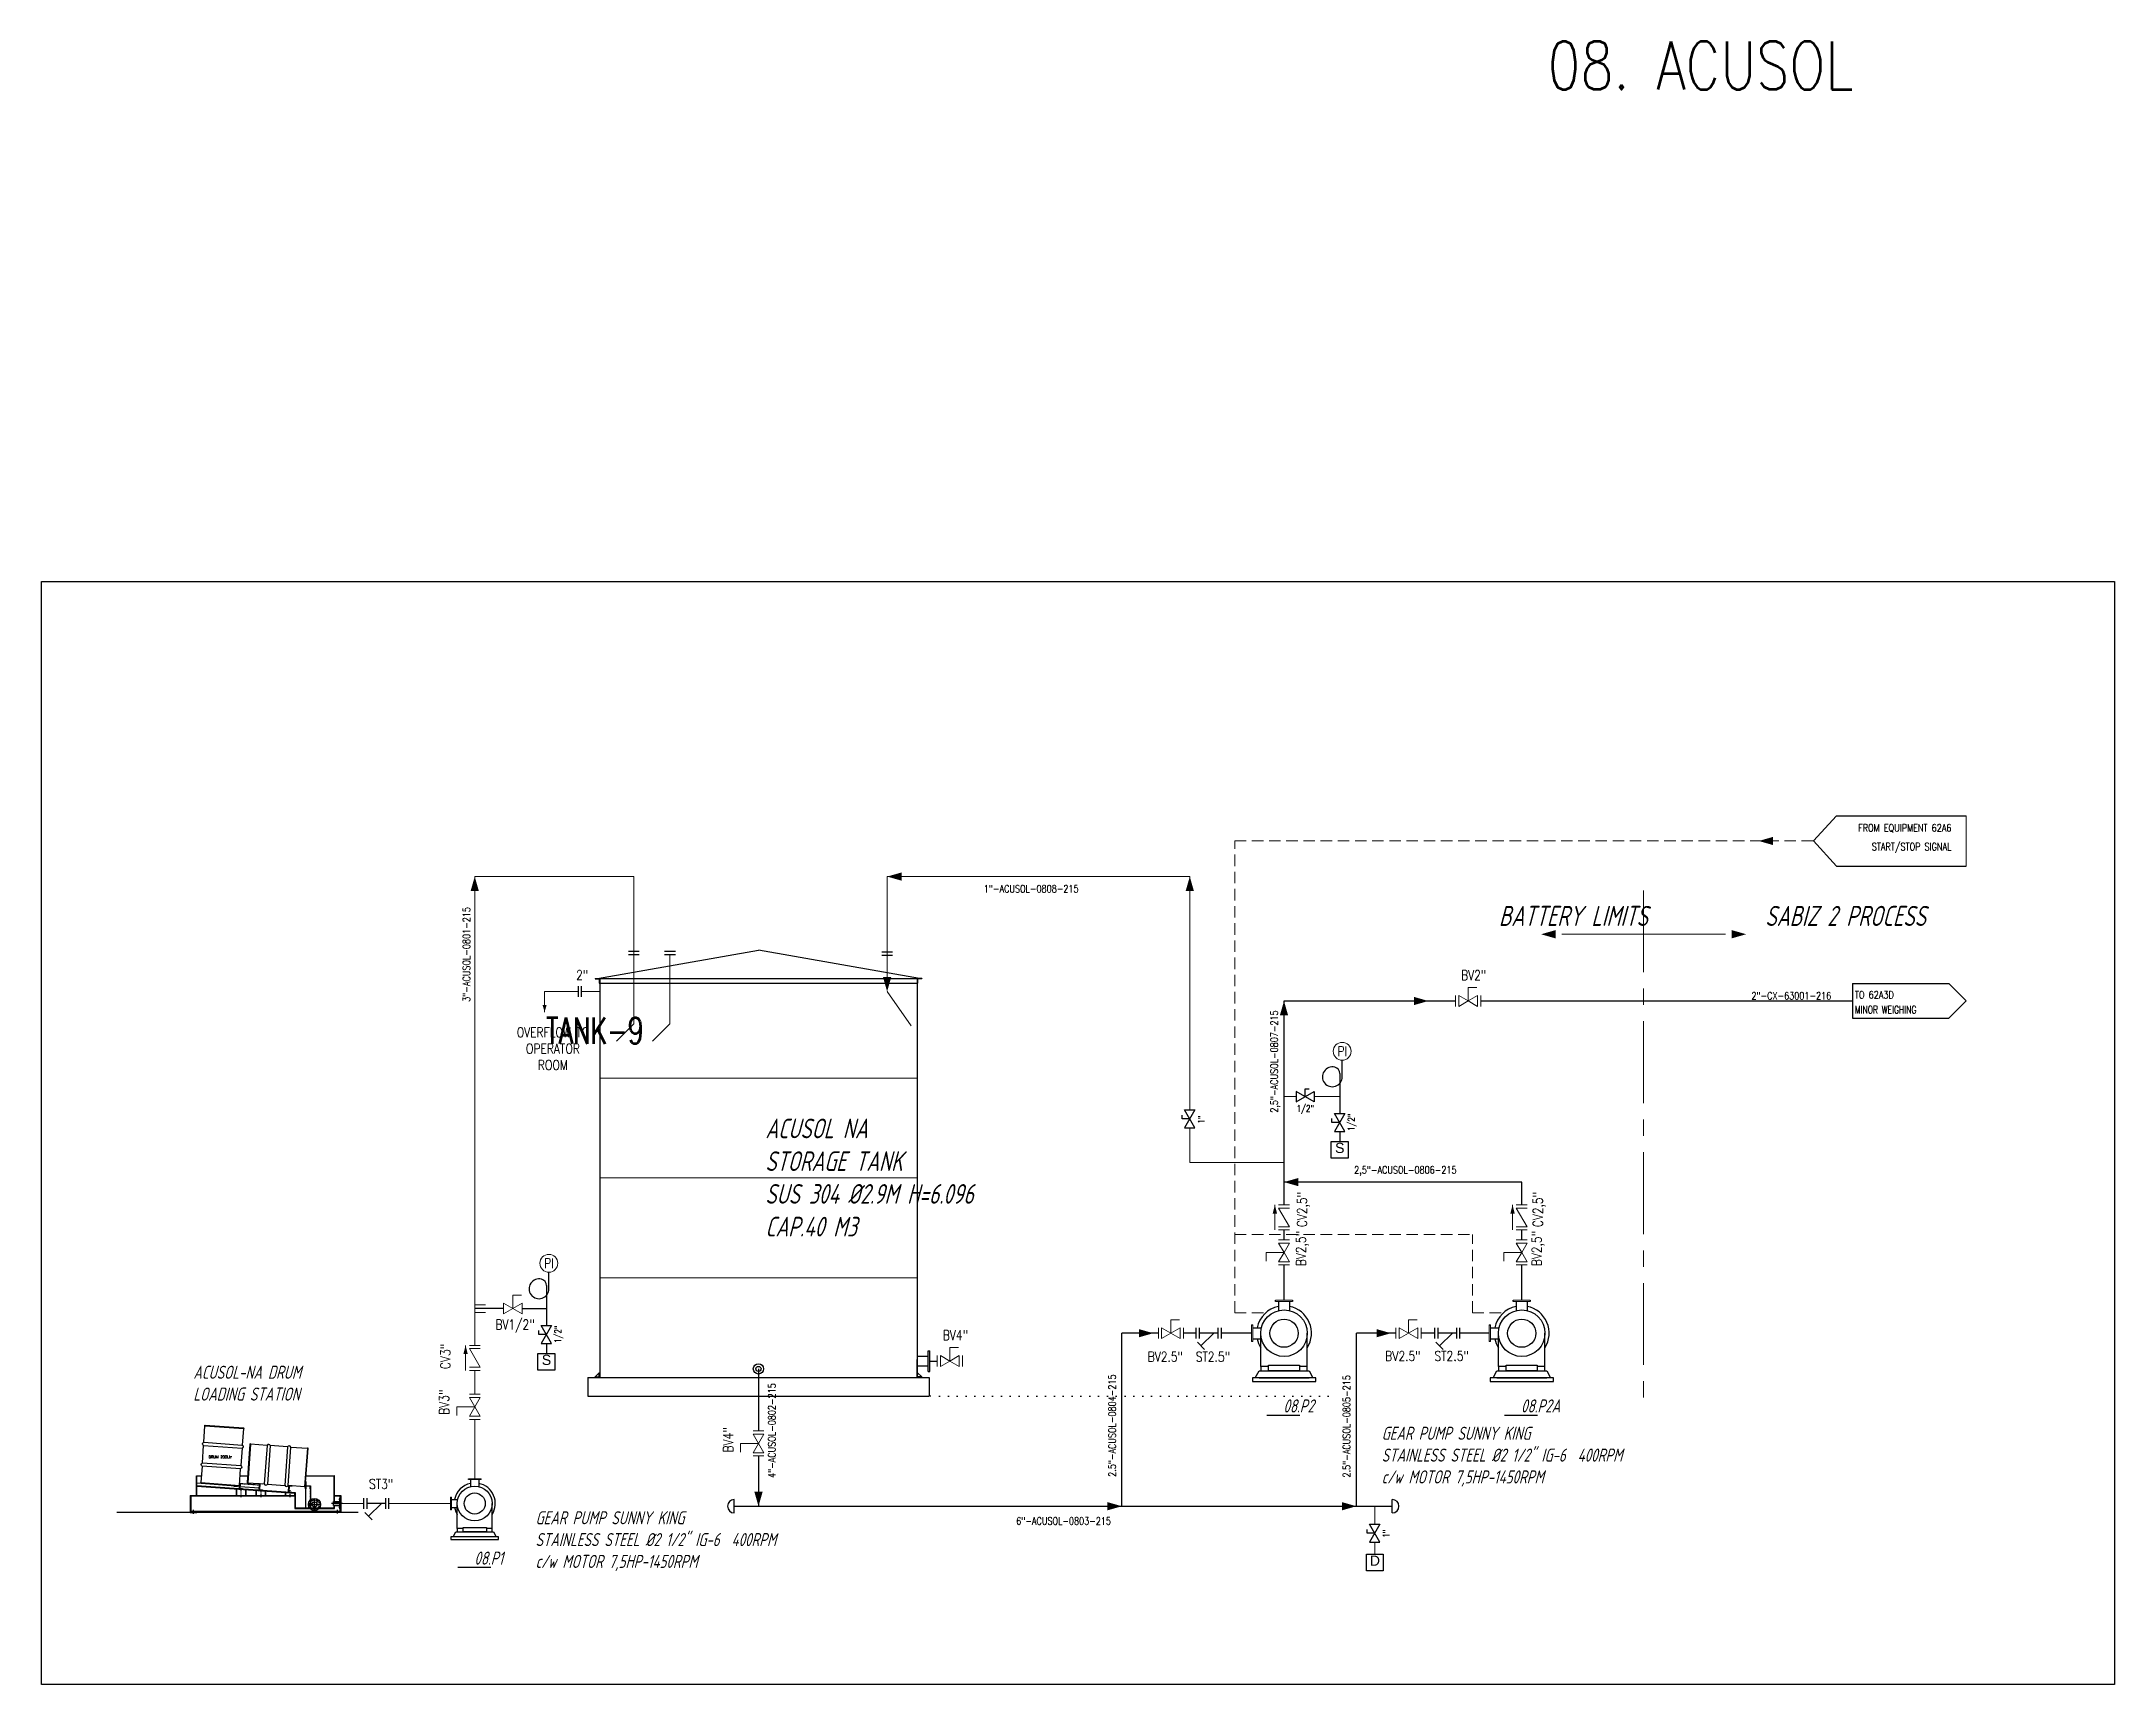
# Model space of a CAD drawing. Extents: x -29512 to 147477, y -5232 to 39709.
# Drawn here: x 141112.8 to 141429.5, y 9037.1 to 9288.1 of the extents above; entities that cross this region are included whole.
import ezdxf
from ezdxf.enums import TextEntityAlignment as Align

# ---------------------------------------------------------------- set-up
doc = ezdxf.new("R2010")
doc.units = 0
for name, pattern in [('CENTER', [2, 1.25, -0.25, 0.25, -0.25]), ('CENTER2', [28.575, 19.05, -3.175, 3.175, -3.175]), ('DASHDOT2', [0.5, 0.25, -0.125, 0, -0.125]), ('DOTTED', [0.25, 0, -0.25]), ('HIDDEN', [0.375, 0.25, -0.125])]:
    doc.linetypes.add(name, pattern=pattern)
doc.layers.get('0').update_dxf_attribs({"linetype": 'CONTINUOUS'})
doc.layers.get('DEFPOINTS').update_dxf_attribs({"linetype": 'CONTINUOUS'})
for name, color, linetype, lineweight in [('chequered_plate', 1, 'CONTINUOUS', 25), ('DIMENSI', 20, 'CONTINUOUS', 9), ('drum', 7, 'CONTINUOUS', 25), ('FITTING', 7, 'CONTINUOUS', 13), ('plate', 7, 'CONTINUOUS', 30), ('TAG', 140, 'CONTINUOUS', 13)]:
    doc.layers.add(name, color=color, linetype=linetype, lineweight=lineweight)
for name, color, linetype in [('DIMENSION', 3, 'CONTINUOUS'), ('HATCH', 4, 'CONTINUOUS'), ('NUVOLA', 6, 'CONTINUOUS'), ('P-707D', 7, 'CONTINUOUS'), ('Pipe', 7, 'CONTINUOUS'), ('RED', 1, 'CONTINUOUS'), ('roller', 11, 'CONTINUOUS'), ('S', 7, 'CONTINUOUS'), ('UNP', 5, 'CONTINUOUS'), ('WF', 85, 'CONTINUOUS')]:
    doc.layers.add(name, color=color, linetype=linetype)
doc.styles.add('A3', font='arial.ttf', dxfattribs={"height": 0.3})
doc.styles.add('QUOTEBAL', font='ROMANS.SHX')
doc.styles.add('Romans100', font='romans.shx', dxfattribs={"width": 0.8, "height": 200})
doc.styles.add('S', font='ITALIC', dxfattribs={"height": 6})
doc.styles.add('S25', font='SIMPLEX', dxfattribs={"width": 0.8, "height": 0.25})
doc.styles.add('S3', font='SIMPLEX', dxfattribs={"width": 0.9, "height": 0.3})
doc.styles.add('S35S', font='SIMPLEX', dxfattribs={"width": 0.5, "height": 0.35})
doc.styles.add('S3S', font='SIMPLEX', dxfattribs={"width": 0.7, "height": 0.3})
doc.styles.add('STYLE4', font='isocp.shx', dxfattribs={"width": 0.8, "oblique": 15, "height": 2})

msp = doc.modelspace()

# ---------------------------------------------------------------- texts
at = {"layer": 'DEFPOINTS', "color": 2, "insert": (141366.2782, 9284.464), "char_height": 7.323919, "width": 141.14178, "attachment_point": 5, "style": 'Romans100'}
msp.add_mtext('{\\A1;08. ACUSOL}', dxfattribs=at)
at = {"layer": 'DIMENSI', "color": 7, "linetype": 'Continuous', "lineweight": -2, "insert": (141140.0786, 9071.8404), "char_height": 0.4, "attachment_point": 5, "style": 'QUOTEBAL'}
msp.add_mtext('{\\Fromanc.shx;DRUM 200Ltr}', dxfattribs=at)
at = {"layer": 'DIMENSION', "color": 1, "attachment_point": 1, "style": 'STYLE4'}
for s, insert, char_height in [('{\\C0;BATTERY LIMITS}', (141335.4653, 9156.0414), 3.068549), ('08.P2}', (141302.5417, 9080.6295), 2), ('08.P2A}', (141338.8619, 9080.6295), 2), ('08.P1}', (141178.9173, 9057.3748), 2)]:
    msp.add_mtext(s, dxfattribs=dict(at, insert=insert, char_height=char_height))
at = {"layer": 'DIMENSION', "color": 6, "attachment_point": 1, "style": 'STYLE4'}
for s, insert, char_height in [('\\C3;SABIZ 2 PROCESS}', (141376.1683, 9156.0414), 3.068549), ('ACUSOL NA\\PSTORAGE TANK\\PSUS 304 %%c2.9M H=6.096\\PCAP.40 M3}', (141223.3752, 9123.5329), 3), ('{ACUSOL-NA DRUM\\PLOADING STATION}', (141135.9662, 9085.7749), 2)]:
    msp.add_mtext(s, dxfattribs=dict(at, insert=insert, char_height=char_height))
at = {"layer": 'DIMENSION', "color": 2, "char_height": 2, "attachment_point": 1, "style": 'STYLE4'}
for insert in [(141317.5597, 9076.4503), (141188.2647, 9063.5397)]:
    msp.add_mtext('{\\C256;GEAR PUMP SUNNY KING\\PSTAINLESS STEEL %%C2 1/2" IG-6  400RPM\\Pc/w MOTOR 7,5HP-1450RPM\\P}', dxfattribs=dict(at, insert=insert))
at = {"layer": 'NUVOLA', "color": 0, "insert": (141189.8475, 9139.0005), "char_height": 4.0488, "width": 67.176023, "attachment_point": 1, "style": 'S3S'}
msp.add_mtext('TANK-9}', dxfattribs=at)
at = {"layer": 'S', "style": 'S25', "width": 0.8}
for s, height, p in [('FROM EQUIPMENT 62A6', 1.1291, (141404.616, 9167.3832)), ('START/STOP SIGNAL', 1.129135, (141404.616, 9164.525)), ('1/2"', 1, (141307.2266, 9124.5949))]:
    msp.add_text(s, height=height, dxfattribs=at).set_placement(p, align=Align.RIGHT)
at = {"layer": 'S', "color": 2, "lineweight": 15, "style": 'S25', "width": 0.8}
for s, height, p in [('1"-ACUSOL-0808-215', 1.129135, (141271.2382, 9158.0998)), ('2,5"-ACUSOL-0806-215', 1.1291, (141328.9971, 9115.1266)), ('6"-ACUSOL-0803-215', 1.1291, (141276.1954, 9061.4844))]:
    msp.add_text(s, height=height, dxfattribs=at).set_placement(p, align=Align.RIGHT)
for s, height, p in [('3"-ACUSOL-0801-215', 1.1291, (141178.2569, 9155.8581)), ('2,5"-ACUSOL-0807-215', 1.1291, (141301.7114, 9140.0751)), ('4"-ACUSOL-0802-215', 1.129135, (141224.9445, 9083.0968)), ('2.5"-ACUSOL-0804-215', 1.129135, (141276.9256, 9084.4339)), ('2.5"-ACUSOL-0805-215', 1.129135, (141312.7676, 9084.3293))]:
    msp.add_text(s, height=height, rotation=90, dxfattribs=at).set_placement(p, align=Align.RIGHT)
at = {"layer": 'S', "lineweight": 15, "style": 'S25', "width": 0.8}
msp.add_text('2"-CX-63001-216', height=1.1291, dxfattribs=at).set_placement((141386.2554, 9141.7501), align=Align.RIGHT)
at = {"layer": 'S', "style": 'S25', "width": 0.8}
for s, p in [('1"', (141290.4924, 9124.0006)), ('1/2"', (141313.3985, 9124.2975)), ('1/2"', (141192.1728, 9091.9067)), ('1"', (141318.738, 9060.7228))]:
    msp.add_text(s, height=1, rotation=90, dxfattribs=at).set_placement(p, align=Align.RIGHT)
at = {"layer": 'TAG', "color": 6, "lineweight": 20, "char_height": 1.5, "width": 14.605895, "attachment_point": 5, "style": 'Romans100'}
for s, insert in [('2"', (141195.4, 9145.4734)), ('{BV2"}', (141331.6207, 9145.4551)), ('{OVERFLOW TO OPERATOR ROOM\\P}', (141190.9084, 9134.2167)), ('{PI}', (141311.5422, 9133.8189)), ('{PI}', (141190.3165, 9101.4281)), ('{BV1/2"}', (141185.1254, 9091.8312)), ('{BV4"}', (141252.4212, 9090.4363)), ('BV2.5"', (141284.4958, 9087.1563)), ('ST2.5"', (141291.7681, 9087.1519)), ('BV2.5"', (141320.8042, 9087.2637)), ('ST2.5"', (141328.2484, 9087.2682)), ('{ST3"}', (141164.6593, 9067.6981))]:
    msp.add_mtext(s, dxfattribs=dict(at, insert=insert))
at = {"layer": 'TAG', "color": 6, "lineweight": 20, "char_height": 1.5, "width": 14.605895, "attachment_point": 5, "rotation": 90, "style": 'Romans100'}
for s, insert in [('{CV2,5"}', (141305.6205, 9109.6248)), ('{CV2,5"}', (141341.6495, 9109.6248)), ('{BV2,5"}', (141305.4444, 9103.6696)), ('{BV2,5"}', (141341.4734, 9103.6696)), ('{CV3"}', (141174.4707, 9087.1801)), ('{BV3"}', (141174.2946, 9080.1959)), ('{BV4"}', (141217.7039, 9074.441))]:
    msp.add_mtext(s, dxfattribs=dict(at, insert=insert))

# ---------------------------------------------------------------- blocks, each defined once
blk = doc.blocks.new('PRESA', base_point=(1.75, 0.1))
for p, q in [((1.5, 0.1), (1.5, 0.6)), ((1.5, 0.6), (2, 0.6)), ((2, 0.1), (1.5, 0.1)), ((2, 0.6), (2, 0.1))]:
    blk.add_line(p, q)
at = {"style": 'S', "width": 1.2}
blk.add_attdef('1', text='', height=0.3, dxfattribs=at).set_placement((1.75, 0.2), align=Align.CENTER)
blk = doc.blocks.new('LOSAN', base_point=(47, 38))
for p, q in [((47, 38.7), (50.9, 38.7)), ((47, 37.3), (50.9, 37.3))]:
    blk.add_line(p, q)
at = {"layer": 'S'}
for tag, p, height, style, width in [('3', (47.1, 38.1), 0.35, 'S35S', 0.5), ('4', (47.1, 37.5), 0.35, 'S35S', 0.5), ('2', (47.1, 37.5), 0.3, 'S3', 0.9), ('1', (47.1, 38.1), 0.3, 'S3', 0.9)]:
    blk.add_attdef(tag, p, '', height=height, dxfattribs=dict(at, style=style, width=width))
blk = doc.blocks.new('FRECC2', base_point=(19.5, 44))
at = {"layer": 'RED'}
blk.add_solid([(19.5, 44), (19.85, 44.1), (19.85, 43.9)], dxfattribs=at)
blk = doc.blocks.new('drum')
at = {"layer": 'drum', "linetype": 'Continuous', "lineweight": -2}
for p, q in [((-295, -50), (295, -50)), ((-295, -315), (295, -315)), ((-295, -365), (295, -365)), ((-295, -617), (295, -617))]:
    blk.add_line(p, q, dxfattribs=at)
for points in [[(295, 263), (-295, 263)], [(-295, -50), (-295, -315)], [(295, -315), (295, -50)], [(-295, -365), (-295, -617)], [(-295, -627), (295, -627)], [(295, -617), (295, -365)]]:
    blk.add_lwpolyline(points, dxfattribs=at)
for points in [[(-295, 0), (-295, 253), (295, 253), (295, 0)], [(218, 263), (268, 263), (268, 273), (218, 273)]]:
    blk.add_lwpolyline(points, close=True, dxfattribs=at)
for centre, radius, start, end in [((-295, 258), 5, 90, 270), ((295, 258), 5, 270, 90), ((-284, -25), 27.2, 113.3915, 246.6085), ((-284, -340), 27.2, 113.3915, 246.6085), ((284, -25), 27.2, 293.3915, 66.6085), ((284, -340), 27.2, 293.3915, 66.6085), ((-295, -622), 5, 90, 270), ((295, -622), 5, 270, 90)]:
    blk.add_arc(centre, radius, start, end, dxfattribs=at)

# ---------------------------------------------------------------- hatches: boundary and pattern name
at = {"layer": 'DIMENSI', "linetype": 'Continuous', "lineweight": -2}
for points in [[(141143.5304, 9067.7546), (141143.0815, 9067.7867), (141143.0573, 9067.4469, -0.09466282), (141143.0559, 9067.4282), (141143.0245, 9066.9887), (141143.4734, 9066.9567), (141143.4777, 9067.0165), (141143.1385, 9067.0407, -0.41421356), (141143.0922, 9067.0942), (141143.1335, 9067.6727, -0.41421356), (141143.187, 9067.719), (141143.5261, 9067.6948)], [(141146.5869, 9067.7368), (141146.0882, 9067.7724), (141146.0169, 9066.775), (141146.5156, 9066.7394), (141146.5192, 9066.7892), (141146.1202, 9066.8177, -0.41421356), (141146.0739, 9066.8712), (141146.1309, 9067.6691, -0.41421356), (141146.1843, 9067.7154), (141146.5833, 9067.6869)]]:
    msp.add_hatch(color=256, dxfattribs=at).paths.add_polyline_path(points)
h = msp.add_hatch(color=256, dxfattribs=at)
h.paths.add_polyline_path([(141150.5767, 9067.4518), (141150.5055, 9066.4544), (141150.7377, 9066.4378), (141150.7377, 9066.4879), (141150.6088, 9066.4971, -0.41421356), (141150.5625, 9066.5505), (141150.6195, 9067.3485, -0.41421356), (141150.6729, 9067.3948), (141151.0719, 9067.3663), (141151.0754, 9067.4162)])
h.paths.add_polyline_path([(141151.0078, 9066.4686), (141150.7377, 9066.4879), (141150.7377, 9066.4378), (141151.0042, 9066.4187)])
h = msp.add_hatch(color=256, dxfattribs=at)
h.paths.add_polyline_path([(141153.6679, 9067.4356), (141153.0847, 9067.4356), (141153.0847, 9066.9856), (141153.1447, 9066.9856), (141153.1447, 9067.0247), (141153.1447, 9067.3256, -0.41421356), (141153.1947, 9067.3756), (141153.6493, 9067.3756)])
h.paths.add_polyline_path([(141153.8847, 9067.4356), (141153.6679, 9067.4356), (141153.6493, 9067.3756), (141153.7747, 9067.3756, -0.41421356), (141153.8247, 9067.3256), (141153.8247, 9066.9856), (141153.8847, 9066.9856)])

# ---------------------------------------------------------------- linework, layer by layer
at = {"color": 4, "lineweight": 20}
for p, q in [((141203.2799, 9160.5181), (141178.9675, 9160.5181)), ((141178.9675, 9088.8958), (141178.9675, 9160.5181)), ((141203.2799, 9160.5181), (141203.2799, 9138.025)), ((141208.8029, 9148.6257), (141208.8029, 9138.025)), ((141194.7481, 9142.9416), (141189.6412, 9142.9416)), ((141189.6412, 9142.9416), (141189.6412, 9139.8109)), ((141198.0767, 9142.9416), (141195.2427, 9142.9416)), ((141203.2799, 9138.025), (141200.6264, 9135.3716)), ((141208.8029, 9138.025), (141206.1495, 9135.3716)), ((141178.9675, 9081.4135), (141178.9675, 9085.0511)), ((141178.9675, 9068.5118), (141178.9675, 9077.5688)), ((141158.7481, 9064.7206), (141162.0205, 9064.7206)), ((141165.8652, 9064.7206), (141175.2532, 9064.7206))]:
    msp.add_line(p, q, dxfattribs=at)
at = {"color": 7}
for p, q in [((141202.4556, 9149.1204), (141204.1042, 9149.1204)), ((141207.9786, 9149.1204), (141209.6272, 9149.1204)), ((141241.158, 9149.013), (141242.8065, 9149.013)), ((141202.4556, 9148.6257), (141204.1042, 9148.6257)), ((141207.9786, 9148.6257), (141209.6272, 9148.6257)), ((141241.158, 9148.5184), (141242.8065, 9148.5184)), ((141194.7481, 9143.7659), (141194.7481, 9142.1173)), ((141195.2427, 9143.7659), (141195.2427, 9142.1173)), ((141289.2296, 9089.9165), (141289.2296, 9091.5651)), ((141290.5025, 9088.2391), (141289.3923, 9089.3493)), ((141289.7243, 9089.9165), (141289.7243, 9091.5651)), ((141292.5797, 9090.7408), (141289.7243, 9090.7408)), ((141291.9101, 9090.7408), (141289.9474, 9088.7942)), ((141292.5797, 9089.9165), (141292.5797, 9091.5651)), ((141293.0743, 9089.9165), (141293.0743, 9091.5651)), ((141325.6773, 9089.9165), (141325.6773, 9091.5651)), ((141326.9502, 9088.2391), (141325.8399, 9089.3493)), ((141326.1719, 9089.9165), (141326.1719, 9091.5651)), ((141329.0274, 9090.7408), (141326.1719, 9090.7408)), ((141328.3577, 9090.7408), (141326.3951, 9088.7942)), ((141329.0274, 9089.9165), (141329.0274, 9091.5651)), ((141329.522, 9089.9165), (141329.522, 9091.5651)), ((141162.0205, 9063.8963), (141162.0205, 9065.5449)), ((141163.2933, 9062.2189), (141162.1831, 9063.3292)), ((141162.5151, 9063.8963), (141162.5151, 9065.5449)), ((141165.3705, 9064.7206), (141162.5151, 9064.7206)), ((141164.7009, 9064.7206), (141162.7382, 9062.7741)), ((141165.3705, 9063.8963), (141165.3705, 9065.5449)), ((141165.8652, 9063.8963), (141165.8652, 9065.5449))]:
    msp.add_line(p, q, dxfattribs=at)
at = {"color": 7, "lineweight": 20}
for p, q in [((141332.0934, 9143.5758), (141330.7625, 9143.5758)), ((141330.7625, 9141.506), (141330.7625, 9143.5758)), ((141302.6328, 9103.0911), (141299.9019, 9103.0911)), ((141299.9019, 9101.7602), (141299.9019, 9103.0911)), ((141338.953, 9103.0911), (141336.2222, 9103.0911)), ((141336.2222, 9101.7602), (141336.2222, 9103.0911)), ((141184.7918, 9094.5025), (141184.7918, 9096.5723)), ((141186.1227, 9096.5723), (141184.7918, 9096.5723)), ((141286.685, 9092.8106), (141285.3541, 9092.8106)), ((141285.3541, 9090.7408), (141285.3541, 9092.8106)), ((141322.9881, 9092.8106), (141321.6572, 9092.8106)), ((141321.6572, 9090.7408), (141321.6572, 9092.8106)), ((141252.8939, 9088.557), (141251.5629, 9088.557)), ((141251.5629, 9086.4872), (141251.5629, 9088.557)), ((141178.9675, 9079.4911), (141176.2367, 9079.4911)), ((141176.2367, 9078.1602), (141176.2367, 9079.4911)), ((141222.3267, 9073.9139), (141219.5958, 9073.9139)), ((141219.5958, 9072.583), (141219.5958, 9073.9139))]:
    msp.add_line(p, q, dxfattribs=at)
for p, q in [((141389.4878, 9144.1543), (141389.4878, 9138.8577)), ((141404.2428, 9144.1543), (141406.8911, 9141.506)), ((141406.8911, 9141.506), (141404.2428, 9138.8577)), ((141304.5037, 9127.6801), (141304.5037, 9126.1065)), ((141307.2575, 9126.1065), (141304.5037, 9127.6801)), ((141304.5037, 9126.1065), (141307.2575, 9127.6801)), ((141305.8806, 9128.0735), (141306.4707, 9128.0735)), ((141305.8806, 9126.8933), (141305.8806, 9128.0735)), ((141307.2575, 9127.6801), (141307.2575, 9126.1065)), ((141287.0565, 9123.4871), (141287.0565, 9124.0772)), ((141287.4499, 9124.864), (141289.0235, 9124.864)), ((141289.0235, 9124.864), (141287.4499, 9122.1102)), ((141289.0235, 9122.1102), (141287.4499, 9124.864)), ((141309.9626, 9122.9568), (141309.9626, 9123.5469)), ((141310.356, 9124.3337), (141311.9297, 9124.3337)), ((141311.9297, 9124.3337), (141310.356, 9121.5798)), ((141311.9297, 9121.5798), (141310.356, 9124.3337)), ((141288.2367, 9123.4871), (141287.0565, 9123.4871)), ((141287.4499, 9122.1102), (141289.0235, 9122.1102)), ((141311.1428, 9122.9568), (141309.9626, 9122.9568)), ((141310.356, 9121.5798), (141311.9297, 9121.5798)), ((141189.1303, 9091.9428), (141190.7039, 9091.9428)), ((141190.7039, 9091.9428), (141189.1303, 9089.189)), ((141190.7039, 9089.189), (141189.1303, 9091.9428)), ((141188.7369, 9090.5659), (141188.7369, 9091.156)), ((141189.9171, 9090.5659), (141188.7369, 9090.5659)), ((141189.1303, 9089.189), (141190.7039, 9089.189)), ((141315.3288, 9060.1813), (141315.3288, 9060.7714)), ((141316.509, 9060.1813), (141315.3288, 9060.1813)), ((141315.7222, 9061.5582), (141317.2958, 9061.5582)), ((141317.2958, 9061.5582), (141315.7222, 9058.8044)), ((141317.2958, 9058.8044), (141315.7222, 9061.5582)), ((141315.7222, 9058.8044), (141317.2958, 9058.8044))]:
    msp.add_line(p, q)
at = {"color": 30, "lineweight": 20}
msp.add_line((141178.9675, 9088.8889), (141178.9675, 9088.8958), dxfattribs=at)
at = {"color": 7, "lineweight": 20}
for centre in [(141311.5247, 9133.8177), (141190.299, 9101.4269)]:
    msp.add_circle(centre, 1.3668, dxfattribs=at)
for radius in [0.7868, 0.3937]:
    msp.add_circle((141222.3267, 9085.2869), radius)
at = {"color": 4, "lineweight": 20}
for points in [[(141178.9675, 9160.5181), (141179.597, 9158.315), (141178.3381, 9158.315)], [(141189.6412, 9139.8109), (141189.956, 9140.9124), (141189.3265, 9140.9124)]]:
    msp.add_solid(points, dxfattribs=at)
at = {"layer": 'chequered_plate', "linetype": 'Continuous', "lineweight": -2}
msp.add_line((141144.2927, 9067.9007), (141144.193, 9067.9078), dxfattribs=at)
at = {"layer": 'DIMENSI', "color": 0, "linetype": 'ByBlock', "lineweight": 9}
for points in [[(141301.3533, 9095.7956), (141303.9285, 9095.7956)], [(141301.3533, 9095.6002), (141303.9285, 9095.6002)], [(141337.6735, 9095.7956), (141340.2487, 9095.7956)], [(141337.6735, 9095.6002), (141340.2487, 9095.6002)], [(141297.6885, 9089.4532), (141297.6885, 9092.0284)], [(141297.8839, 9089.4532), (141297.8839, 9092.0284)], [(141334.0088, 9089.4532), (141334.0088, 9092.0284)], [(141334.2041, 9089.4532), (141334.2041, 9092.0284)], [(141178.0018, 9068.5118), (141179.9332, 9068.5118)], [(141178.0018, 9068.3652), (141179.9332, 9068.3652)], [(141175.2532, 9063.7549), (141175.2532, 9065.6863)], [(141175.3998, 9063.7549), (141175.3998, 9065.6863)]]:
    msp.add_lwpolyline(points, close=True, dxfattribs=at)
at = {"layer": 'DIMENSION', "color": 0, "linetype": 'ByBlock', "ltscale": 0.5}
for p, q in [((141387.0444, 9169.8213), (141383.5549, 9165.9586)), ((141387.0444, 9169.8213), (141406.8911, 9169.8213)), ((141383.5549, 9165.9586), (141387.0444, 9162.0959)), ((141387.0444, 9162.0959), (141406.8911, 9162.0959)), ((141311.1428, 9126.8933), (141311.1428, 9124.3337)), ((141311.1428, 9121.5798), (141311.1428, 9120.0583)), ((141189.9171, 9094.5025), (141189.9171, 9091.9428)), ((141189.9171, 9089.189), (141189.9171, 9087.6675)), ((141179.9332, 9068.3652), (141179.9332, 9068.5118)), ((141218.6103, 9063.2834), (141218.6103, 9065.3211)), ((141319.1857, 9063.2834), (141319.1857, 9065.3211))]:
    msp.add_line(p, q, dxfattribs=at)
at = {"layer": 'DIMENSION', "color": 4, "linetype": 'HIDDEN', "lineweight": 13, "ltscale": 7}
for p, q in [((141295.1079, 9093.881), (141295.1079, 9165.9586)), ((141295.1079, 9165.9586), (141383.5549, 9165.9586)), ((141295.1079, 9105.8188), (141331.4282, 9105.8188)), ((141331.4282, 9093.881), (141331.4282, 9105.8188)), ((141295.1079, 9093.881), (141299.866, 9093.881)), ((141331.4282, 9093.881), (141336.1862, 9093.881))]:
    msp.add_line(p, q, dxfattribs=at)
at = {"layer": 'DIMENSION', "color": 0, "linetype": 'ByBlock', "lineweight": 15, "ltscale": 0.5}
for p, q in [((141288.2367, 9160.5181), (141241.9823, 9160.5181)), ((141241.9823, 9144.046), (141241.9823, 9160.5181)), ((141288.2367, 9124.864), (141288.2367, 9160.5181)), ((141241.9823, 9142.9445), (141245.6837, 9137.714)), ((141302.6328, 9126.8933), (141304.5037, 9126.8933)), ((141307.2575, 9126.8933), (141311.1428, 9126.8933)), ((141288.2367, 9116.8134), (141288.2367, 9122.1102)), ((141302.6328, 9116.8134), (141288.2367, 9116.8134)), ((141316.509, 9064.3022), (141316.509, 9061.5582)), ((141316.509, 9058.8044), (141316.509, 9056.9894))]:
    msp.add_line(p, q, dxfattribs=at)
at = {"layer": 'DIMENSION', "color": 3, "lineweight": 25}
for p, q in [((141197.7195, 9144.9467), (141222.3267, 9149.2856)), ((141246.9338, 9144.9467), (141222.3267, 9149.2856)), ((141198.0767, 9144.9467), (141198.0767, 9083.9867)), ((141198.0767, 9144.9467), (141246.5767, 9144.9467)), ((141246.5767, 9144.9467), (141246.5767, 9083.9867))]:
    msp.add_line(p, q, dxfattribs=at)
at = {"layer": 'DIMENSION', "color": 0, "lineweight": 25}
for p, q in [((141197.3624, 9144.9467), (141198.0767, 9144.9467)), ((141197.3624, 9144.9467), (141197.3624, 9144.8753)), ((141197.3624, 9144.8753), (141198.0052, 9144.8753)), ((141198.0052, 9144.8753), (141198.0052, 9144.2324)), ((141198.0052, 9144.2324), (141198.0767, 9144.2324)), ((141198.0767, 9144.9467), (141198.0767, 9144.2324)), ((141198.0767, 9144.2324), (141246.5767, 9144.2324)), ((141246.5767, 9144.9467), (141246.5767, 9144.2324)), ((141247.291, 9144.9467), (141246.5767, 9144.9467)), ((141246.6481, 9144.2324), (141246.5767, 9144.2324)), ((141247.291, 9144.8753), (141246.6481, 9144.8753)), ((141246.6481, 9144.8753), (141246.6481, 9144.2324)), ((141247.291, 9144.9467), (141247.291, 9144.8753)), ((141197.3624, 9084.0581), (141198.0052, 9084.701)), ((141197.3624, 9084.0581), (141198.0052, 9084.0581)), ((141197.3624, 9083.9867), (141197.3624, 9084.0581)), ((141197.3624, 9083.9867), (141198.0767, 9083.9867)), ((141198.0052, 9084.0581), (141198.0052, 9084.701)), ((141198.0052, 9084.701), (141198.0767, 9084.701)), ((141198.0767, 9083.9867), (141198.0767, 9084.701)), ((141246.5767, 9083.9867), (141246.5767, 9084.701)), ((141246.6481, 9084.701), (141246.5767, 9084.701)), ((141246.6481, 9084.701), (141246.5767, 9084.701)), ((141247.291, 9083.9867), (141246.5767, 9083.9867)), ((141246.6481, 9084.0581), (141246.6481, 9084.701)), ((141246.6481, 9084.701), (141247.291, 9084.0581)), ((141247.291, 9084.0581), (141246.6481, 9084.0581)), ((141247.291, 9083.9867), (141247.291, 9084.0581))]:
    msp.add_line(p, q, dxfattribs=at)
at = {"layer": 'DIMENSION', "color": 8, "lineweight": 0}
for p, q in [((141198.0767, 9144.9467), (141246.5767, 9144.9467)), ((141198.0767, 9129.7067), (141246.5767, 9129.7067)), ((141198.0767, 9129.7067), (141246.5767, 9129.7067)), ((141198.0767, 9114.4667), (141246.5767, 9114.4667)), ((141198.0767, 9099.2267), (141246.5767, 9099.2267))]:
    msp.add_line(p, q, dxfattribs=at)
at = {"layer": 'DIMENSION', "color": 1, "lineweight": 25, "ltscale": 0.5}
for p, q in [((141302.6328, 9110.3686), (141302.6328, 9141.506)), ((141302.6328, 9141.506), (141328.8401, 9141.506)), ((141332.6848, 9141.506), (141389.4878, 9141.506)), ((141338.953, 9113.8305), (141302.6328, 9113.8305)), ((141338.953, 9110.3686), (141338.953, 9113.8305)), ((141302.6328, 9105.0134), (141302.6328, 9106.5171)), ((141338.953, 9105.0134), (141338.953, 9106.5171)), ((141302.6328, 9095.7956), (141302.6328, 9101.1687)), ((141338.953, 9095.7956), (141338.953, 9101.1687)), ((141283.4318, 9090.7408), (141277.8503, 9090.7408)), ((141277.8503, 9064.3022), (141277.8503, 9090.7408)), ((141289.2296, 9090.7408), (141287.2765, 9090.7408)), ((141297.6885, 9090.7408), (141293.0743, 9090.7408)), ((141313.6923, 9064.3022), (141313.6923, 9090.7408)), ((141319.7348, 9090.7408), (141313.6923, 9090.7408)), ((141325.6773, 9090.7408), (141323.5795, 9090.7408)), ((141334.0088, 9090.7408), (141329.522, 9090.7408))]:
    msp.add_line(p, q, dxfattribs=at)
at = {"layer": 'DIMENSION', "color": 7, "linetype": 'ByBlock', "lineweight": 25, "ltscale": 5}
for p, q in [((141246.5767, 9087.2282), (141248.2419, 9087.2282)), ((141246.5767, 9085.7461), (141248.2419, 9085.7461))]:
    msp.add_line(p, q, dxfattribs=at)
at = {"layer": 'DIMENSION', "color": 7, "lineweight": 25}
for p, q in [((141246.5767, 9084.6133), (141246.5767, 9086.7473)), ((141248.2419, 9088.0608), (141248.5083, 9088.0608)), ((141248.2419, 9084.9135), (141248.2419, 9088.0608)), ((141248.5083, 9084.9135), (141248.5083, 9088.0608)), ((141248.2419, 9084.9135), (141248.5083, 9084.9135))]:
    msp.add_line(p, q, dxfattribs=at)
at = {"layer": 'DIMENSION', "color": 32, "lineweight": 25}
msp.add_line((141246.5767, 9084.3831), (141246.5767, 9085.7331), dxfattribs=at)
at = {"layer": 'DIMENSION', "color": 7}
for p, q in [((141196.2552, 9083.9867), (141248.3981, 9083.9867)), ((141196.2552, 9083.9867), (141196.2552, 9081.1296)), ((141248.3981, 9083.9867), (141248.3981, 9081.1296)), ((141196.2552, 9081.1296), (141248.3981, 9081.1296))]:
    msp.add_line(p, q, dxfattribs=at)
at = {"layer": 'DIMENSION', "color": 1}
for p, q in [((141300.0136, 9078.2365), (141305.0728, 9078.2365)), ((141336.3339, 9078.2365), (141341.393, 9078.2365)), ((141176.3893, 9054.9819), (141181.4484, 9054.9819))]:
    msp.add_line(p, q, dxfattribs=at)
at = {"layer": 'DIMENSION', "color": 6, "linetype": 'ByBlock', "ltscale": 0.5}
msp.add_lwpolyline([(141429.5469, 9037.059), (141112.7585, 9037.059), (141112.7585, 9205.5969), (141429.5469, 9205.5969)], close=True, dxfattribs=at)
at = {"layer": 'DIMENSION', "color": 0, "linetype": 'ByBlock', "ltscale": 0.5}
for points in [[(141301.3533, 9095.6002), (141301.3533, 9095.7956)], [(141301.7937, 9095.6002), (141301.7937, 9094.1919)], [(141303.488, 9095.6002), (141303.488, 9094.1919)], [(141303.9285, 9095.7956), (141303.9285, 9095.6002)], [(141337.6735, 9095.6002), (141337.6735, 9095.7956)], [(141338.114, 9095.6002), (141338.114, 9094.1919)], [(141339.8083, 9095.6002), (141339.8083, 9094.1919)], [(141340.2487, 9095.7956), (141340.2487, 9095.6002)], [(141297.6885, 9092.0284), (141297.8839, 9092.0284)], [(141334.0088, 9092.0284), (141334.2041, 9092.0284)], [(141297.8839, 9089.4532), (141297.6885, 9089.4532)], [(141297.8839, 9091.5879), (141299.1898, 9091.5879)], [(141297.8839, 9089.8936), (141299.1898, 9089.8936)], [(141299.0873, 9085.6811), (141299.0873, 9090.7408)], [(141306.1944, 9085.6811), (141306.1944, 9090.7408)], [(141334.2041, 9089.4532), (141334.0088, 9089.4532)], [(141334.2041, 9091.5879), (141335.5101, 9091.5879)], [(141334.2041, 9089.8936), (141335.5101, 9089.8936)], [(141335.4076, 9085.6811), (141335.4076, 9090.7408)], [(141342.5147, 9085.6811), (141342.5147, 9090.7408)], [(141300.2742, 9085.6811), (141299.0873, 9085.6811), (141299.0873, 9085.0013), (141306.1944, 9085.0013), (141306.1944, 9085.6811), (141305.0076, 9085.6811)], [(141336.5944, 9085.6811), (141335.4076, 9085.6811), (141335.4076, 9085.0013), (141342.5147, 9085.0013), (141342.5147, 9085.6811), (141341.3278, 9085.6811)], [(141298.2489, 9083.9344), (141298.8128, 9085.0013), (141306.4689, 9085.0013), (141307.0328, 9083.9344)], [(141298.8128, 9083.9344), (141306.4689, 9083.9344)], [(141334.5692, 9083.9344), (141335.1331, 9085.0013), (141342.7892, 9085.0013), (141343.3531, 9083.9344)], [(141335.1331, 9083.9344), (141342.7892, 9083.9344)], [(141178.0018, 9068.3652), (141178.0018, 9068.5118)], [(141178.3322, 9068.3652), (141178.3322, 9067.3089)], [(141179.6029, 9068.3652), (141179.6029, 9067.3089)], [(141175.2532, 9065.6863), (141175.3998, 9065.6863)], [(141175.3998, 9063.7549), (141175.2532, 9063.7549)], [(141175.3998, 9065.356), (141176.3792, 9065.356)], [(141175.3998, 9064.0853), (141176.3792, 9064.0853)], [(141176.3024, 9060.9259), (141176.3024, 9064.7206)], [(141181.6327, 9060.9259), (141181.6327, 9064.7206)], [(141175.6735, 9059.6158), (141176.0965, 9060.416), (141181.8386, 9060.416), (141182.2615, 9059.6158)], [(141177.1925, 9060.9259), (141176.3024, 9060.9259), (141176.3024, 9060.416), (141181.6327, 9060.416), (141181.6327, 9060.9259), (141180.7426, 9060.9259)]]:
    msp.add_lwpolyline(points, dxfattribs=at)
for points in [[(141301.7937, 9094.8448, 0.29941233), (141298.5368, 9091.5879)], [(141306.1944, 9088.5197, 0.52247313), (141303.488, 9094.8448)], [(141338.114, 9094.8448, 0.29941233), (141334.8571, 9091.5879)], [(141342.5147, 9088.5197, 0.52247313), (141339.8083, 9094.8448)], [(141298.5368, 9089.8936, 0.08899884), (141299.0873, 9088.5197)], [(141334.8571, 9089.8936, 0.08899884), (141335.4076, 9088.5197)], [(141178.3322, 9067.7987, 0.29941233), (141175.8895, 9065.356)], [(141181.6327, 9063.0548, 0.52247313), (141179.6029, 9067.7987)], [(141175.8895, 9064.0853, 0.08899884), (141176.3024, 9063.0548)]]:
    msp.add_lwpolyline(points, format="xyb", dxfattribs=at)
for points in [[(141300.2742, 9085.8452), (141305.0076, 9085.8452), (141305.0076, 9085.0013), (141300.2742, 9085.0013)], [(141336.5944, 9085.8452), (141341.3278, 9085.8452), (141341.3278, 9085.0013), (141336.5944, 9085.0013)], [(141297.7933, 9083.3742), (141307.4885, 9083.3742), (141307.4885, 9083.9344), (141297.7933, 9083.9344)], [(141334.1135, 9083.3742), (141343.8087, 9083.3742), (141343.8087, 9083.9344), (141334.1135, 9083.9344)], [(141177.1925, 9061.0489), (141180.7426, 9061.0489), (141180.7426, 9060.416), (141177.1925, 9060.416)], [(141175.3318, 9059.1957), (141182.6032, 9059.1957), (141182.6032, 9059.6158), (141175.3318, 9059.6158)]]:
    msp.add_lwpolyline(points, close=True, dxfattribs=at)
for centre, radius in [((141302.6409, 9090.7408), 3.5535), ((141302.6409, 9090.7408), 2.1507), ((141338.9611, 9090.7408), 3.5535), ((141338.9611, 9090.7408), 2.1507), ((141178.9675, 9064.7206), 2.6652), ((141178.9675, 9064.7206), 1.613)]:
    msp.add_circle(centre, radius, dxfattribs=at)
for centre, start, end in [((141218.6103, 9064.3022), 90, 270), ((141319.1857, 9064.3022), 270, 90)]:
    msp.add_arc(centre, 1.0188, start, end, dxfattribs=at)
at = {"layer": 'drum', "linetype": 'Continuous', "lineweight": -2}
for p, q in [((141144.7131, 9073.7857), (141144.6133, 9073.7928)), ((141153.391, 9073.1658), (141153.4907, 9073.1587))]:
    msp.add_line(p, q, dxfattribs=at)
at = {"layer": 'FITTING', "linetype": 'ByBlock', "ltscale": 0.5}
msp.add_line((141406.8911, 9162.0959), (141406.8911, 9169.8213), dxfattribs=at)
at = {"layer": 'FITTING', "color": 3, "linetype": 'CENTER', "ltscale": 10}
for p, q in [((141357.584, 9158.4022), (141357.584, 9080.4617)), ((141357.584, 9151.7059), (141371.0475, 9151.7059))]:
    msp.add_line(p, q, dxfattribs=at)
at = {"layer": 'FITTING', "color": 0, "linetype": 'CENTER', "ltscale": 10}
msp.add_line((141357.584, 9151.7059), (141344.1206, 9151.7059), dxfattribs=at)
at = {"layer": 'FITTING', "lineweight": 20}
for p, q in [((141328.8401, 9140.6817), (141328.8401, 9142.3303)), ((141332.6848, 9140.6817), (141332.6848, 9142.3303)), ((141301.2332, 9110.3614), (141301.2332, 9106.5171)), ((141303.4571, 9110.3618), (141301.8085, 9110.3618)), ((141337.5535, 9110.3614), (141337.5535, 9106.5171)), ((141339.7773, 9110.3618), (141338.1287, 9110.3618)), ((141303.4571, 9106.5171), (141301.8085, 9106.5171)), ((141303.4571, 9106.5171), (141301.8085, 9106.5171)), ((141301.8085, 9105.0134), (141303.4571, 9105.0134)), ((141339.7773, 9106.5171), (141338.1287, 9106.5171)), ((141339.7773, 9106.5171), (141338.1287, 9106.5171)), ((141338.1287, 9105.0134), (141339.7773, 9105.0134)), ((141301.8085, 9101.1687), (141303.4571, 9101.1687)), ((141338.1287, 9101.1687), (141339.7773, 9101.1687)), ((141178.9675, 9095.0947), (141180.6161, 9095.0947)), ((141178.9675, 9095.0947), (141180.6161, 9095.0947)), ((141178.9675, 9093.9103), (141180.6161, 9093.9103)), ((141178.9675, 9093.9103), (141180.6161, 9093.9103)), ((141177.568, 9088.8886), (141177.568, 9085.0442)), ((141179.7918, 9088.8889), (141178.1432, 9088.8889)), ((141283.4318, 9089.9165), (141283.4318, 9091.5651)), ((141287.2765, 9089.9165), (141287.2765, 9091.5651)), ((141319.7348, 9089.9165), (141319.7348, 9091.5651)), ((141323.5795, 9089.9165), (141323.5795, 9091.5651)), ((141249.6406, 9085.6629), (141249.6406, 9087.3115)), ((141253.4853, 9085.6629), (141253.4853, 9087.3115)), ((141179.7918, 9085.0442), (141178.1432, 9085.0442)), ((141179.7918, 9085.0442), (141178.1432, 9085.0442)), ((141178.1432, 9081.4135), (141179.7918, 9081.4135)), ((141178.1432, 9077.5688), (141179.7918, 9077.5688)), ((141221.5024, 9075.8362), (141223.151, 9075.8362)), ((141221.5024, 9071.9915), (141223.151, 9071.9915))]:
    msp.add_line(p, q, dxfattribs=at)
for points in [[(141330.7625, 9141.506), (141329.3348, 9140.6817), (141329.3348, 9142.3303)], [(141330.7625, 9141.506), (141332.1902, 9140.6817), (141332.1902, 9142.3303)], [(141302.6328, 9103.0911), (141301.8085, 9104.5188), (141303.4571, 9104.5188)], [(141338.953, 9103.0911), (141338.1287, 9104.5188), (141339.7773, 9104.5188)], [(141302.6328, 9103.0911), (141301.8085, 9101.6634), (141303.4571, 9101.6634)], [(141338.953, 9103.0911), (141338.1287, 9101.6634), (141339.7773, 9101.6634)], [(141184.7918, 9094.5025), (141183.3641, 9093.6782), (141183.3641, 9095.3268)], [(141184.7918, 9094.5025), (141186.2195, 9093.6782), (141186.2195, 9095.3268)], [(141285.3541, 9090.7408), (141283.9264, 9089.9165), (141283.9264, 9091.5651)], [(141285.3541, 9090.7408), (141286.7818, 9089.9165), (141286.7818, 9091.5651)], [(141321.6572, 9090.7408), (141320.2294, 9089.9165), (141320.2294, 9091.5651)], [(141321.6572, 9090.7408), (141323.0849, 9089.9165), (141323.0849, 9091.5651)], [(141251.5629, 9086.4872), (141250.1352, 9085.6629), (141250.1352, 9087.3115)], [(141251.5629, 9086.4872), (141252.9907, 9085.6629), (141252.9907, 9087.3115)], [(141178.9675, 9079.4911), (141178.1432, 9080.9188), (141179.7918, 9080.9188)], [(141178.9675, 9079.4911), (141178.1432, 9078.0634), (141179.7918, 9078.0634)], [(141222.3267, 9073.9139), (141221.5024, 9075.3416), (141223.151, 9075.3416)], [(141222.3267, 9073.9139), (141221.5024, 9072.4862), (141223.151, 9072.4862)]]:
    msp.add_lwpolyline(points, close=True, dxfattribs=at)
for points in [[(141301.8085, 9109.8672), (141303.4571, 9109.8672), (141301.8085, 9109.8672), (141303.4571, 9107.0117), (141301.8085, 9107.0117)], [(141338.1287, 9109.8672), (141339.7773, 9109.8672), (141338.1287, 9109.8672), (141339.7773, 9107.0117), (141338.1287, 9107.0117)], [(141178.1432, 9088.3943), (141179.7918, 9088.3943), (141178.1432, 9088.3943), (141179.7918, 9085.5388), (141178.1432, 9085.5388)]]:
    msp.add_lwpolyline(points, dxfattribs=at)
for points in [[(141301.5705, 9109.0154), (141301.2332, 9110.3614), (141300.897, 9109.0152)], [(141337.8907, 9109.0154), (141337.5535, 9110.3614), (141337.2173, 9109.0152)], [(141177.9052, 9087.5425), (141177.568, 9088.8886), (141177.2318, 9087.5423)]]:
    msp.add_solid(points, dxfattribs=at)
at = {"layer": 'HATCH', "color": 7}
for p, q in [((141311.1428, 9130.4141), (141311.1428, 9126.8933)), ((141311.5247, 9129.9178), (141311.5247, 9132.4509)), ((141190.299, 9097.527), (141190.299, 9100.0601)), ((141189.9171, 9098.0233), (141189.9171, 9094.5025)), ((141183.3641, 9094.5025), (141178.9675, 9094.5025)), ((141183.3641, 9094.5025), (141178.9675, 9094.5025)), ((141186.2195, 9094.5025), (141189.9171, 9094.5025)), ((141161.1385, 9063.3556), (141124.2516, 9063.3556))]:
    msp.add_line(p, q, dxfattribs=at)
at = {"layer": 'HATCH', "color": 7, "linetype": 'DOTTED', "ltscale": 5}
msp.add_line((141309.39, 9081.1296), (141248.3981, 9081.1296), dxfattribs=at)
at = {"layer": 'HATCH', "color": 7}
for centre, radius, start, end in [((141310.0112, 9129.9178), 1.5135, 75.15061, 360), ((141310.1428, 9130.4141), 1, 360, 75.15061), ((141188.7855, 9097.527), 1.5135, 75.15061, 0), ((141188.9171, 9098.0233), 1, 0, 75.15061)]:
    msp.add_arc(centre, radius, start, end, dxfattribs=at)
at = {"layer": 'P-707D', "color": 1, "lineweight": 25}
for p, q in [((141248.5083, 9086.4872), (141249.6406, 9086.4872)), ((141222.3267, 9085.2869), (141222.3267, 9075.8362)), ((141222.3267, 9071.9915), (141222.3267, 9064.3022)), ((141218.6103, 9064.3022), (141319.1857, 9064.3022))]:
    msp.add_line(p, q, dxfattribs=at)
at = {"layer": 'Pipe', "linetype": 'CENTER2', "lineweight": -2, "ltscale": 0.25}
for p, q in [((141153.5627, 9064.5756), (141155.4127, 9064.5756)), ((141154.4877, 9063.6506), (141154.4877, 9065.5006))]:
    msp.add_line(p, q, dxfattribs=at)
at = {"layer": 'Pipe', "linetype": 'Continuous', "lineweight": -2}
for p, q in [((141154.8877, 9064.5756), (141154.8877, 9065.2556)), ((141157.3877, 9064.4206), (141157.3877, 9065.0206)), ((141157.3877, 9065.0206), (141158.3877, 9065.0206)), ((141157.3877, 9064.974), (141158.3877, 9064.974)), ((141157.3877, 9064.4672), (141158.3877, 9064.4672)), ((141157.3877, 9064.4206), (141158.3877, 9064.4206)), ((141158.4907, 9065.3206), (141158.1817, 9065.3206)), ((141158.4907, 9064.1206), (141158.1817, 9064.1206)), ((141158.3877, 9065.4006), (141158.2847, 9065.4006)), ((141158.3877, 9065.2406), (141158.2847, 9065.2406)), ((141158.3877, 9064.2006), (141158.2847, 9064.2006)), ((141158.3877, 9064.0406), (141158.2847, 9064.0406)), ((141158.3877, 9064.4206), (141158.3877, 9065.0206))]:
    msp.add_line(p, q, dxfattribs=at)
at = {"layer": 'Pipe', "linetype": 'CENTER2', "lineweight": -2, "ltscale": 0.5}
msp.add_line((141158.7481, 9064.7206), (141157.0819, 9064.7206), dxfattribs=at)
at = {"layer": 'Pipe', "linetype": 'Continuous', "lineweight": -2}
msp.add_lwpolyline([(141158.3877, 9063.9206), (141158.3877, 9065.5206), (141158.2847, 9065.5206), (141158.2847, 9063.9206)], close=True, dxfattribs=at)
for centre, radius in [((141154.4877, 9064.5756), 0.925), ((141153.7608, 9064.5756), 0.1038), ((141154.1242, 9065.2052), 0.1038), ((141154.1242, 9063.9461), 0.1038), ((141154.4877, 9064.5756), 0.4), ((141154.4877, 9064.5756), 0.384), ((141154.8511, 9065.2052), 0.1038), ((141154.8511, 9063.9461), 0.1038), ((141155.2146, 9064.5756), 0.1038)]:
    msp.add_circle(centre, radius, dxfattribs=at)
at = {"layer": 'Pipe', "linetype": 'DASHDOT2', "lineweight": -2, "ltscale": 0.25}
msp.add_circle((141154.4877, 9064.5756), 0.7269, dxfattribs=at)
at = {"layer": 'plate', "linetype": 'Continuous', "lineweight": -2}
for p, q in [((141135.9177, 9063.3556), (141135.9177, 9063.5456)), ((141135.9877, 9063.1651), (141135.9877, 9063.7302)), ((141136.0577, 9063.3556), (141136.0577, 9063.5456)), ((141157.9177, 9063.3556), (141157.9177, 9063.5456)), ((141157.9877, 9063.1817), (141157.9877, 9063.7469)), ((141158.0577, 9063.3556), (141158.0577, 9063.5456))]:
    msp.add_line(p, q, dxfattribs=at)
for points in [[(141135.4877, 9063.3556), (141136.4877, 9063.3556), (141136.4877, 9063.4756), (141135.4877, 9063.4756)], [(141158.4877, 9063.3556), (141157.4877, 9063.3556), (141157.4877, 9063.4756), (141158.4877, 9063.4756)]]:
    msp.add_lwpolyline(points, close=True, dxfattribs=at)
at = {"layer": 'RED', "color": 4, "lineweight": 5}
msp.add_solid([(141375.1701, 9165.9586), (141377.3731, 9166.5881), (141377.3731, 9165.3292)], dxfattribs=at)
at = {"layer": 'RED', "color": 0}
for points in [[(141241.9823, 9160.5181), (141244.1853, 9161.1475), (141244.1853, 9159.8886)], [(141288.2367, 9160.5181), (141288.8661, 9158.315), (141287.6073, 9158.315)], [(141341.9175, 9151.7059), (141344.1206, 9152.3354), (141344.1206, 9151.0765)], [(141241.9823, 9142.9445), (141241.3528, 9145.1476), (141242.6117, 9145.1476)]]:
    msp.add_solid(points, dxfattribs=at)
at = {"layer": 'RED', "color": 3}
msp.add_solid([(141373.2506, 9151.7059), (141371.0475, 9152.3354), (141371.0475, 9151.0765)], dxfattribs=at)
at = {"layer": 'roller', "color": 0, "linetype": 'ByBlock', "lineweight": 9}
for p, q in [((141305.7247, 9083.3742), (141299.557, 9083.3742)), ((141342.045, 9083.3742), (141335.8773, 9083.3742))]:
    msp.add_line(p, q, dxfattribs=at)
at = {"layer": 'UNP', "linetype": 'Continuous', "lineweight": -2}
for p, q in [((141153.0847, 9067.4356), (141153.0847, 9064.0356)), ((141153.8847, 9067.4356), (141153.8847, 9064.0356))]:
    msp.add_line(p, q, dxfattribs=at)
at = {"layer": 'UNP', "linetype": 'HIDDEN', "lineweight": 13, "ltscale": 0.25}
for p, q in [((141153.1447, 9067.0247), (141153.1447, 9064.0356)), ((141153.8247, 9067.0247), (141153.8247, 9064.0356))]:
    msp.add_line(p, q, dxfattribs=at)
at = {"layer": 'UNP', "linetype": 'Continuous', "lineweight": -2}
for points in [[(141143.4734, 9066.9567), (141143.0245, 9066.9887), (141143.0815, 9067.7867), (141143.5304, 9067.7546), (141143.5261, 9067.6948), (141143.187, 9067.719, 0.41421356), (141143.1335, 9067.6727), (141143.0922, 9067.0942, 0.41421356), (141143.1385, 9067.0407), (141143.4777, 9067.0165)], [(141146.5156, 9066.7394), (141146.0169, 9066.775), (141146.0882, 9067.7724), (141146.5869, 9067.7368), (141146.5833, 9067.6869), (141146.1843, 9067.7154, 0.41421356), (141146.1309, 9067.6691), (141146.0739, 9066.8712, 0.41421356), (141146.1202, 9066.8177), (141146.5192, 9066.7892)], [(141151.0042, 9066.4187), (141150.5055, 9066.4544), (141150.5767, 9067.4518), (141151.0754, 9067.4162), (141151.0719, 9067.3663), (141150.6729, 9067.3948, 0.41421356), (141150.6195, 9067.3485), (141150.5625, 9066.5505, 0.41421356), (141150.6088, 9066.4971), (141151.0078, 9066.4686)], [(141153.0847, 9066.9856), (141153.0847, 9067.4356), (141153.8847, 9067.4356), (141153.8847, 9066.9856), (141153.8247, 9066.9856), (141153.8247, 9067.3256, 0.41421356), (141153.7747, 9067.3756), (141153.1947, 9067.3756, 0.41421356), (141153.1447, 9067.3256), (141153.1447, 9066.9856)]]:
    msp.add_lwpolyline(points, format="xyb", close=True, dxfattribs=at)
at = {"layer": 'WF', "color": 6, "linetype": 'Continuous', "lineweight": -2}
for p, q in [((141136.4277, 9065.9556), (141136.4277, 9068.9556)), ((141136.4277, 9068.9556), (141136.4877, 9068.9556)), ((141136.4277, 9068.9556), (141137.2008, 9068.9556)), ((141136.4834, 9067.3958), (141151.5477, 9066.3198)), ((141136.4877, 9065.9556), (141136.4877, 9068.9556)), ((141136.4877, 9067.4556), (141151.5477, 9066.3799)), ((141136.5162, 9067.8546), (141143.053, 9067.3877)), ((141142.499, 9066.9661), (141142.499, 9065.9495)), ((141142.569, 9066.9611), (141142.569, 9065.9495)), ((141143.1093, 9067.3336), (141146.0418, 9067.1241)), ((141143.1158, 9068.9556), (141144.2678, 9068.9556)), ((141143.5304, 9067.7546), (141146.0739, 9067.5729)), ((141143.929, 9066.864), (141143.929, 9065.9495)), ((141143.999, 9066.859), (141143.999, 9065.9495)), ((141145.5163, 9066.7506), (141145.5163, 9065.9556)), ((141145.5863, 9066.7456), (141145.5863, 9065.9556)), ((141146.9463, 9066.6484), (141146.9463, 9065.9556)), ((141147.0163, 9066.6434), (141147.0163, 9065.9556)), ((141153.1905, 9068.9556), (141157.5477, 9068.9556)), ((141157.5477, 9068.9556), (141157.4877, 9068.9556)), ((141157.4877, 9065.0206), (141157.4877, 9068.9556)), ((141157.5477, 9065.0206), (141157.5477, 9068.9556)), ((141135.4877, 9065.9556), (141151.4877, 9065.9556)), ((141135.4877, 9065.9556), (141135.4877, 9063.4756)), ((141135.4877, 9065.8756), (141151.4877, 9065.8756)), ((141135.4877, 9063.5556), (141158.4877, 9063.5556)), ((141135.4877, 9063.4756), (141158.4877, 9063.4756)), ((141135.6077, 9065.8756), (141135.6077, 9063.5556)), ((141149.9877, 9066.4366), (141149.9877, 9065.9556)), ((141150.0577, 9066.4366), (141150.0577, 9065.9556)), ((141151.4177, 9066.3228), (141151.4177, 9065.9556)), ((141151.4877, 9066.3842), (141151.4877, 9063.9756)), ((141151.4877, 9066.3228), (141151.4877, 9065.9556)), ((141151.4877, 9064.0356), (141157.5477, 9064.0356)), ((141151.4877, 9063.9756), (141157.5477, 9063.9756)), ((141151.5477, 9066.3842), (141151.5477, 9063.9756)), ((141157.4877, 9063.9756), (141157.4877, 9064.4206)), ((141157.5477, 9065.9556), (141158.4877, 9065.9556)), ((141157.5477, 9065.8856), (141158.4877, 9065.8856)), ((141157.5477, 9063.9756), (141157.5477, 9064.4206)), ((141158.3677, 9065.8856), (141158.3677, 9063.5556)), ((141158.4877, 9065.9556), (141158.4877, 9063.4756))]:
    msp.add_line(p, q, dxfattribs=at)
at = {"layer": 'WF', "color": 7, "linetype": 'CENTER', "lineweight": -2, "ltscale": 0.05}
for p, q in [((141143.249, 9066.9727), (141143.249, 9065.6749)), ((141146.2663, 9066.7365), (141146.2663, 9065.681)), ((141150.7377, 9066.7365), (141150.7377, 9065.681))]:
    msp.add_line(p, q, dxfattribs=at)
at = {"layer": 'WF', "color": 7, "linetype": 'HIDDEN', "lineweight": 13, "ltscale": 0.25}
msp.add_line((141143.5268, 9067.7048), (141146.0703, 9067.5231), dxfattribs=at)

# ---------------------------------------------------------------- block references
ref = msp.add_blockref('LOSAN', (141389.4878, 9141.506), dxfattribs=dict(xscale=3.783312564781909, yscale=3.783312564752279, zscale=3.783312564752145))
ref.add_attrib('1', 'TO 62A3D', (141389.8662, 9141.8843), dxfattribs={"layer": 'S', "height": 1.13499, "style": 'S3', "width": 0.8})
ref.add_attrib('2', 'MINOR WEIGHING', (141389.8662, 9139.6143), dxfattribs={"layer": 'S', "height": 1.134994, "style": 'S3', "width": 0.75})
for p, xscale, yscale, zscale, rotation in [((141302.6328, 9141.506), 6.294459770608228, 6.294459770608228, 6.294459770611648, 270), ((141324.6889, 9141.506), 6.294459770608228, 6.294459770608228, 6.294459770611648, 180), ((141282.6523, 9090.7408), 6.294459770608228, 6.294459770608228, 6.294459770611648, 180), ((141318.9701, 9090.7408), 6.294459770608228, 6.294459770608228, 6.294459770611648, 180), ((141222.3267, 9064.3022), 6.294459770611866, 6.294459770611866, 6.294459770611866, 90), ((141277.8503, 9064.3022), 6.294459770608228, 6.294459770608228, 6.294459770611648, 180), ((141313.6923, 9064.3022), 6.294459770608228, 6.294459770608228, 6.294459770611648, 180)]:
    msp.add_blockref('FRECC2', p, dxfattribs=dict(xscale=xscale, yscale=yscale, zscale=zscale, rotation=rotation))
ref = msp.add_blockref('PRESA', (141311.1428, 9117.4768), dxfattribs=dict(xscale=5.162921724282863, yscale=5.162921724311057, zscale=5.162921724311135))
ref.add_attrib('1', 'S', dxfattribs={"height": 1.5489, "style": 'A3'}).set_placement((141311.1552, 9118.2823), align=Align.CENTER)
at = {"xscale": 6.294459770608228, "yscale": 6.294459770608228, "zscale": 6.294459770611648}
msp.add_blockref('FRECC2', (141302.6328, 9113.8305), dxfattribs=at)
ref = msp.add_blockref('PRESA', (141189.9171, 9085.086), dxfattribs=dict(xscale=5.162921724282863, yscale=5.162921724311057, zscale=5.162921724311135))
ref.add_attrib('1', 'S', dxfattribs={"height": 1.5489, "style": 'A3'}).set_placement((141189.9295, 9085.8915), align=Align.CENTER)
at = {"lineweight": 15}
ref = msp.add_blockref('PRESA', (141316.509, 9054.4079), dxfattribs=dict(at, xscale=5.162921723793261, yscale=5.162921723822365, zscale=5.162921723825171))
ref.add_attrib('1', 'D', dxfattribs={"height": 1.5489, "style": 'A3'}).set_placement((141316.5213, 9055.2134), align=Align.CENTER)
at = {"layer": 'WF', "color": 6, "linetype": 'Continuous', "lineweight": -2}
for p, xscale, yscale, zscale, rotation in [((141140.2486, 9070.2199), -0.01000000001194269, 0.01000000000021828, 0.01, 175.9143832200251), ((141150.6621, 9070.4032), 0.009999999999242126, 0.009999999999242126, 0.009999999999242126, 265.9143832148274)]:
    msp.add_blockref('drum', p, dxfattribs=dict(at, xscale=xscale, yscale=yscale, zscale=zscale, rotation=rotation))

msp.set_redraw_order([(e.dxf.handle, doc.entitydb.next_handle()) for e in msp.query("TEXT MTEXT ATTDEF DIMENSION ARC_DIMENSION")])  # texts and dimensions are drawn at this point

doc.saveas('drawing.dxf')
